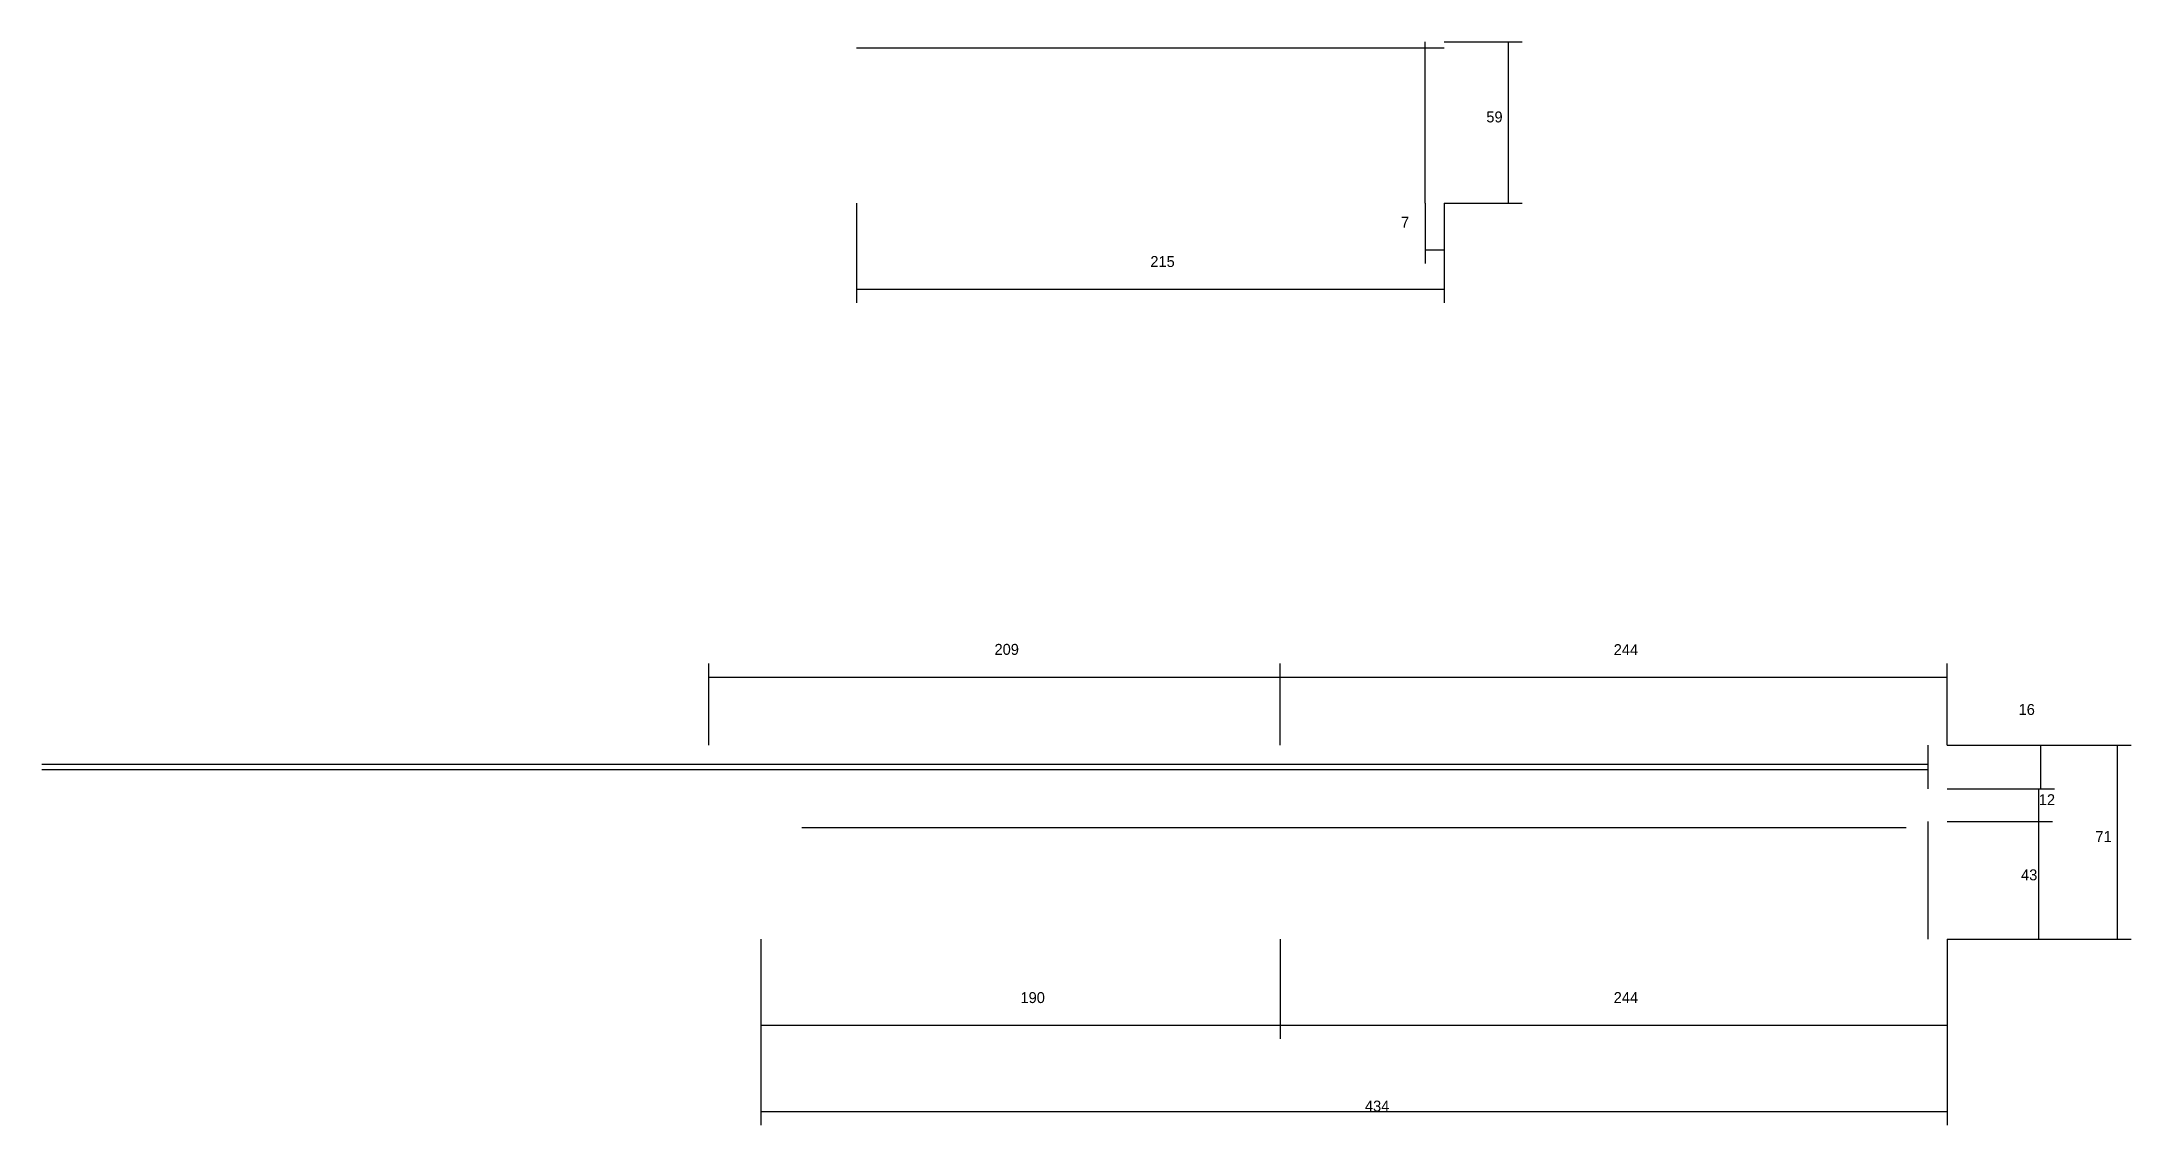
# Model space of a CAD drawing. Header units: metres. Extents: x -8184 to -5910, y 9392 to 9801.
# Drawn here: x -8184 to -7420, y 9405 to 9801 of the extents above; entities that cross this region are included whole.
import ezdxf

# ---------------------------------------------------------------- set-up
doc = ezdxf.new("R2010")
doc.units = ezdxf.units.M
doc.layers.add('COTA', color=241, linetype='Continuous')
doc.layers.add('SARR_2.2x7', color=40, linetype='Continuous')

msp = doc.modelspace()

# ---------------------------------------------------------------- texts
at = {"layer": 'COTA'}
for s, p in [('59', (-7656.1, 9771.9)), ('7', (-7687.3, 9733.4)), ('215', (-7779, 9719)), ('209', (-7836, 9577.1)), ('244', (-7609.5, 9577)), ('16', (-7461.4, 9555.1)), ('12', (-7454, 9522.1)), ('71', (-7433.3, 9508.6)), ('43', (-7460.5, 9494.6)), ('190', (-7826.5, 9449.7)), ('244', (-7609.5, 9449.7)), ('434', (-7700.5, 9410))]:
    msp.add_text(s, height=4, dxfattribs=at).set_placement(p)

# ---------------------------------------------------------------- linework, layer by layer
at = {"layer": 'COTA'}
for p, q in [((-7671.5, 9801.4), (-7643, 9801.4)), ((-7648, 9742.4), (-7648, 9801.4)), ((-7886.5, 9742.4), (-7886.5, 9705.9)), ((-7678.5, 9742.4), (-7678.5, 9720.3)), ((-7671.5, 9742.4), (-7671.5, 9705.9)), ((-7671.5, 9742.4), (-7671.5, 9720.3)), ((-7671.5, 9742.4), (-7643, 9742.4)), ((-7678.5, 9725.3), (-7671.5, 9725.3)), ((-7886.5, 9710.9), (-7671.5, 9710.9)), ((-7940.5, 9544.1), (-7940.5, 9573.9)), ((-7731.5, 9544.1), (-7731.5, 9573.9)), ((-7731.5, 9544.1), (-7731.5, 9573.9)), ((-7487.5, 9544.1), (-7487.5, 9573.9)), ((-7940.5, 9568.9), (-7731.5, 9568.9)), ((-7731.5, 9568.9), (-7487.5, 9568.9)), ((-7487.5, 9544.1), (-7420.2, 9544.1)), ((-7487.5, 9544.1), (-7448.3, 9544.1)), ((-7453.3, 9528.1), (-7453.3, 9544.1)), ((-7425.2, 9473.1), (-7425.2, 9544.1)), ((-7487.5, 9528.1), (-7449, 9528.1)), ((-7487.5, 9528.1), (-7448.3, 9528.1)), ((-7454, 9516.1), (-7454, 9528.1)), ((-7487.5, 9516.1), (-7449, 9516.1)), ((-7487.5, 9516.1), (-7449, 9516.1)), ((-7454, 9473.1), (-7454, 9516.1)), ((-7921.5, 9473.1), (-7921.5, 9436.6)), ((-7921.5, 9473.1), (-7921.5, 9405)), ((-7731.5, 9473.1), (-7731.5, 9436.6)), ((-7731.5, 9473.1), (-7731.5, 9436.6)), ((-7487.5, 9473.1), (-7487.5, 9436.6)), ((-7487.5, 9473.1), (-7487.5, 9405)), ((-7487.5, 9473.1), (-7449, 9473.1)), ((-7487.5, 9473.1), (-7420.2, 9473.1)), ((-7921.5, 9441.6), (-7731.5, 9441.6)), ((-7731.5, 9441.6), (-7487.5, 9441.6)), ((-7921.5, 9410), (-7487.5, 9410))]:
    msp.add_line(p, q, dxfattribs=at)
at = {"layer": 'SARR_2.2x7'}
for p, q in [((-7886.5, 9799.2), (-7671.5, 9799.2)), ((-7678.5, 9742.4), (-7678.5, 9801.4)), ((-7494.5, 9528.1), (-7494.5, 9544.1)), ((-8184.5, 9537.1), (-7731.5, 9537.1)), ((-8184.5, 9535.1), (-7731.5, 9535.1)), ((-7731.5, 9537.1), (-7494.5, 9537.1)), ((-7731.5, 9535.1), (-7494.5, 9535.1)), ((-7494.5, 9473.1), (-7494.5, 9516.1)), ((-7906.5, 9513.9), (-7731.5, 9513.9)), ((-7731.5, 9513.9), (-7502.5, 9513.9))]:
    msp.add_line(p, q, dxfattribs=at)

msp.set_redraw_order([(e.dxf.handle, doc.entitydb.next_handle()) for e in msp.query("TEXT MTEXT ATTDEF DIMENSION ARC_DIMENSION")])  # texts and dimensions are drawn at this point

doc.saveas('drawing.dxf')
